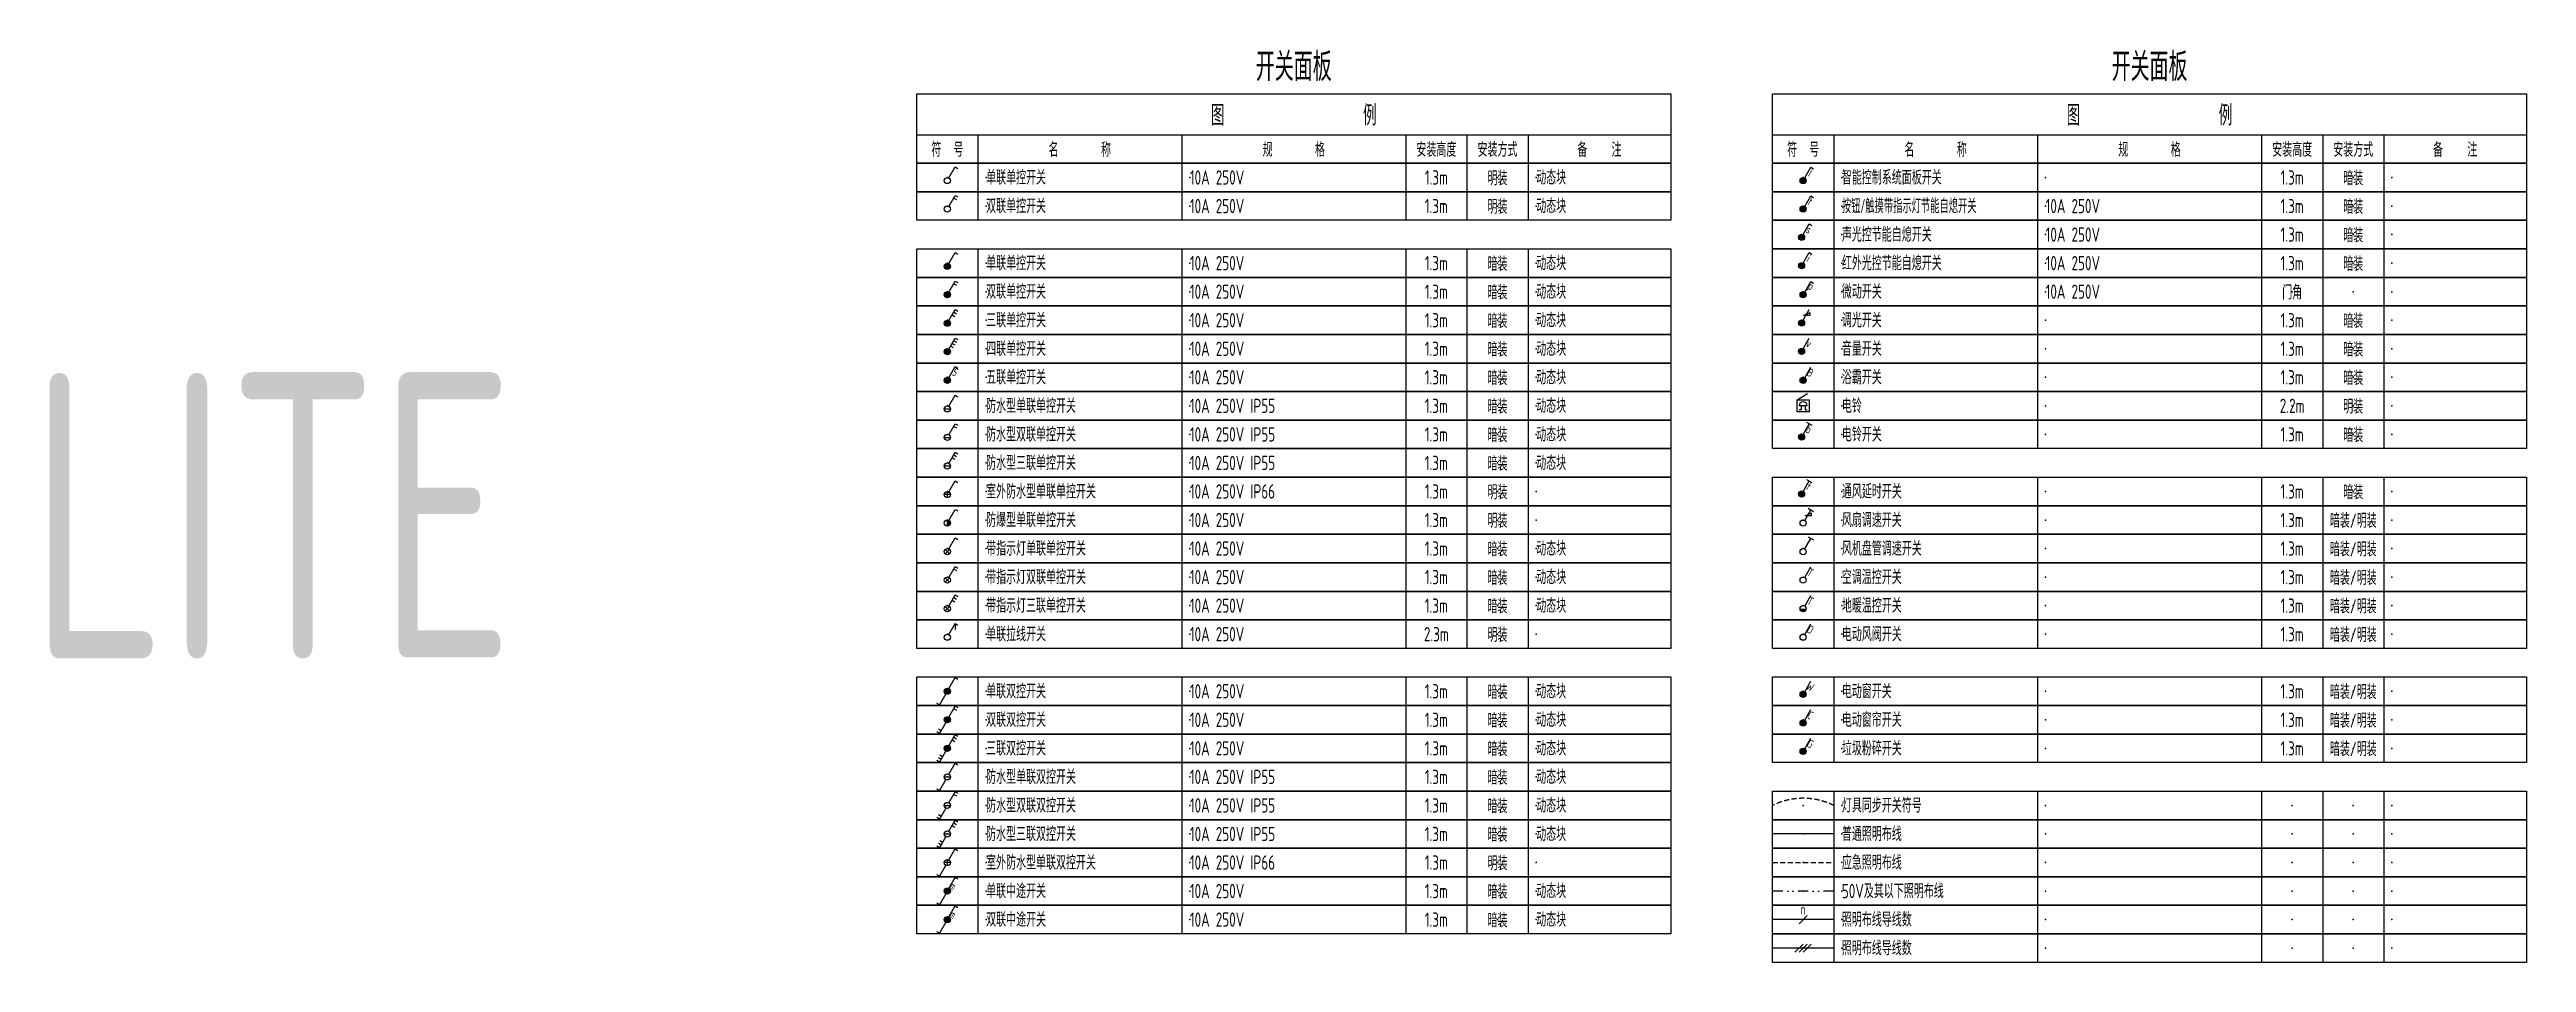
# Model space of a CAD drawing. Header units: millimetres. Extents: x -1040173 to 349982, y -145921 to 298175.
# Drawn here: x -608401 to -547618, y -14586 to 7802 of the extents above; entities that cross this region are included whole.
import ezdxf
from ezdxf.enums import TextEntityAlignment as Align

# ---------------------------------------------------------------- set-up
doc = ezdxf.new("R2010")
doc.units = ezdxf.units.MM
doc.header["$LTSCALE"] = 500
doc.header["$MEASUREMENT"] = 0
doc.linetypes.add('DIVIDE', pattern=[1.25, 0.5, -0.25, 0, -0.25, 0, -0.25])
doc.linetypes.add('HIDDEN', pattern=[0.375, 0.25, -0.125])
doc.layers.get('0').update_dxf_attribs({"color": 255, "linetype": 'CONTINUOUS'})
for name, color, linetype in [('E-LITE-CATE', 2, 'HIDDEN'), ('E-LITE-DEVC', 3, 'CONTINUOUS'), ('E-LITE-DIMS', 6, 'CONTINUOUS'), ('E-LITE-WIRE', 4, 'CONTINUOUS'), ('E-LITE-WIRE-LV', 4, 'DIVIDE'), ('E-LITE-WIRE2', 4, 'HIDDEN'), ('E-UNIV-DIAG', 2, 'CONTINUOUS'), ('E-UNIV-EL', 140, 'CONTINUOUS'), ('E-UNIV-NOTE', 6, 'CONTINUOUS')]:
    doc.layers.add(name, color=color, linetype=linetype)
doc.styles.add('TH-STYLE3', font='tssdeng.shx', dxfattribs={"width": 0.7, "bigfont": 'tssdchn.shx'})

msp = doc.modelspace()

# ---------------------------------------------------------------- texts
at = {"layer": 'E-UNIV-NOTE', "style": 'TH-STYLE3', "width": 0.7}
for s, height, p in [('开关面板', 700, (-577868, 7414)), ('开关面板', 700, (-556868, 7414)), ('1.3m', 350, (-574368, 4664)), ('明装', 350, (-572868, 4664)), ('1.3m', 350, (-553368, 4664)), ('暗装', 350, (-551868, 4664)), ('1.3m', 350, (-574368, 3964)), ('明装', 350, (-572868, 3964)), ('1.3m', 350, (-553368, 3964)), ('暗装', 350, (-551868, 3964)), ('1.3m', 350, (-553368, 3264)), ('暗装', 350, (-551868, 3264)), ('1.3m', 350, (-574368, 2564)), ('暗装', 350, (-572868, 2564)), ('1.3m', 350, (-553368, 2564)), ('暗装', 350, (-551868, 2564)), ('1.3m', 350, (-574368, 1864)), ('暗装', 350, (-572868, 1864)), ('门角', 350, (-553368, 1864)), ('1.3m', 350, (-574368, 1164)), ('暗装', 350, (-572868, 1164)), ('1.3m', 350, (-553368, 1164)), ('暗装', 350, (-551868, 1164)), ('1.3m', 350, (-574368, 464)), ('暗装', 350, (-572868, 464)), ('1.3m', 350, (-553368, 464)), ('暗装', 350, (-551868, 464)), ('LITE', 7000, (-602948, -3619)), ('1.3m', 350, (-574368, -236)), ('暗装', 350, (-572868, -236)), ('1.3m', 350, (-553368, -236)), ('暗装', 350, (-551868, -236)), ('1.3m', 350, (-574368, -936)), ('暗装', 350, (-572868, -936)), ('2.2m', 350, (-553368, -936)), ('明装', 350, (-551868, -936)), ('1.3m', 350, (-574368, -1636)), ('暗装', 350, (-572868, -1636)), ('1.3m', 350, (-553368, -1636)), ('暗装', 350, (-551868, -1636)), ('1.3m', 350, (-574368, -2336)), ('暗装', 350, (-572868, -2336)), ('1.3m', 350, (-574368, -3036)), ('明装', 350, (-572868, -3036)), ('1.3m', 350, (-553368, -3036)), ('暗装', 350, (-551868, -3036)), ('1.3m', 350, (-574368, -3736)), ('明装', 350, (-572868, -3736)), ('1.3m', 350, (-553368, -3736)), ('暗装/明装', 350, (-551868, -3736)), ('暗装', 350, (-572868, -4436)), ('暗装/明装', 350, (-551868, -4436)), ('1.3m', 350, (-574368, -4436)), ('1.3m', 350, (-553368, -4436)), ('1.3m', 350, (-574368, -5136)), ('暗装', 350, (-572868, -5136)), ('1.3m', 350, (-553368, -5136)), ('暗装/明装', 350, (-551868, -5136)), ('1.3m', 350, (-574368, -5836)), ('暗装', 350, (-572868, -5836)), ('1.3m', 350, (-553368, -5836)), ('暗装/明装', 350, (-551868, -5836)), ('2.3m', 350, (-574368, -6536)), ('明装', 350, (-572868, -6536)), ('1.3m', 350, (-553368, -6536)), ('暗装/明装', 350, (-551868, -6536)), ('1.3m', 350, (-574368, -7936)), ('暗装', 350, (-572868, -7936)), ('1.3m', 350, (-553368, -7936)), ('暗装/明装', 350, (-551868, -7936)), ('1.3m', 350, (-574368, -8636)), ('暗装', 350, (-572868, -8636)), ('1.3m', 350, (-553368, -8636)), ('暗装/明装', 350, (-551868, -8636)), ('1.3m', 350, (-574368, -9336)), ('暗装', 350, (-572868, -9336)), ('1.3m', 350, (-553368, -9336)), ('暗装/明装', 350, (-551868, -9336)), ('1.3m', 350, (-574368, -10036)), ('暗装', 350, (-572868, -10036)), ('1.3m', 350, (-574368, -10736)), ('暗装', 350, (-572868, -10736)), ('1.3m', 350, (-574368, -11436)), ('暗装', 350, (-572868, -11436)), ('1.3m', 350, (-574368, -12136)), ('明装', 350, (-572868, -12136)), ('1.3m', 350, (-574368, -12836)), ('暗装', 350, (-572868, -12836)), ('1.3m', 350, (-574368, -13536)), ('暗装', 350, (-572868, -13536))]:
    msp.add_text(s, height=height, dxfattribs=at).set_placement(p, align=Align.MIDDLE)
at = {"layer": 'E-UNIV-NOTE', "style": 'TH-STYLE3'}
for s, width, p in [('单联单控开关', 0.7, (-585418, 4664)), ('智能控制系统面板开关', 0.7, (-564418, 4664)), ('10A 250V', 0.7, (-580418, 4664)), ('双联单控开关', 0.7, (-585418, 3964)), ('10A 250V', 0.7, (-580418, 3964)), ('按钮/触摸带指示灯节能自熄开关', 0.5, (-564418, 3964)), ('10A 250V', 0.7, (-559418, 3964)), ('声光控节能自熄开关', 0.7, (-564418, 3264)), ('10A 250V', 0.7, (-559418, 3264)), ('单联单控开关', 0.7, (-585418, 2564)), ('10A 250V', 0.7, (-580418, 2564)), ('红外光控节能自熄开关', 0.7, (-564418, 2564)), ('10A 250V', 0.7, (-559418, 2564)), ('双联单控开关', 0.7, (-585418, 1864)), ('10A 250V', 0.7, (-580418, 1864)), ('微动开关', 0.7, (-564418, 1864)), ('10A 250V', 0.7, (-559418, 1864)), ('三联单控开关', 0.7, (-585418, 1164)), ('10A 250V', 0.7, (-580418, 1164)), ('调光开关', 0.7, (-564418, 1164)), ('四联单控开关', 0.7, (-585418, 464)), ('10A 250V', 0.7, (-580418, 464)), ('音量开关', 0.7, (-564418, 464)), ('五联单控开关', 0.7, (-585418, -236)), ('10A 250V', 0.7, (-580418, -236)), ('浴霸开关', 0.7, (-564418, -236)), ('防水型单联单控开关', 0.7, (-585418, -936)), ('10A 250V IP55', 0.7, (-580418, -936)), ('电铃', 0.7, (-564418, -936)), ('防水型双联单控开关', 0.7, (-585418, -1636)), ('10A 250V IP55', 0.7, (-580418, -1636)), ('电铃开关', 0.7, (-564418, -1636)), ('防水型三联单控开关', 0.7, (-585418, -2336)), ('10A 250V IP55', 0.7, (-580418, -2336)), ('室外防水型单联单控开关', 0.7, (-585418, -3036)), ('10A 250V IP66', 0.7, (-580418, -3036)), ('通风延时开关', 0.7, (-564418, -3036)), ('防爆型单联单控开关', 0.7, (-585418, -3736)), ('10A 250V', 0.7, (-580418, -3736)), ('风扇调速开关', 0.7, (-564418, -3736)), ('带指示灯单联单控开关', 0.7, (-585418, -4436)), ('风机盘管调速开关', 0.7, (-564418, -4436)), ('10A 250V', 0.7, (-580418, -4436)), ('带指示灯双联单控开关', 0.7, (-585418, -5136)), ('10A 250V', 0.7, (-580418, -5136)), ('空调温控开关', 0.7, (-564418, -5136)), ('带指示灯三联单控开关', 0.7, (-585418, -5836)), ('10A 250V', 0.7, (-580418, -5836)), ('地暖温控开关', 0.7, (-564418, -5836)), ('单联拉线开关', 0.7, (-585418, -6536)), ('10A 250V', 0.7, (-580418, -6536)), ('电动风阀开关', 0.7, (-564418, -6536)), ('单联双控开关', 0.7, (-585418, -7936)), ('10A 250V', 0.7, (-580418, -7936)), ('电动窗开关', 0.7, (-564418, -7936)), ('双联双控开关', 0.7, (-585418, -8636)), ('10A 250V', 0.7, (-580418, -8636)), ('电动窗帘开关', 0.7, (-564418, -8636)), ('三联双控开关', 0.7, (-585418, -9336)), ('10A 250V', 0.7, (-580418, -9336)), ('垃圾粉碎开关', 0.7, (-564418, -9336)), ('防水型单联双控开关', 0.7, (-585418, -10036)), ('10A 250V IP55', 0.7, (-580418, -10036)), ('防水型双联双控开关', 0.7, (-585418, -10736)), ('10A 250V IP55', 0.7, (-580418, -10736)), ('灯具同步开关符号', 0.7, (-564418, -10736)), ('防水型三联双控开关', 0.7, (-585418, -11436)), ('10A 250V IP55', 0.7, (-580418, -11436)), ('普通照明布线', 0.7, (-564418, -11436)), ('室外防水型单联双控开关', 0.7, (-585418, -12136)), ('10A 250V IP66', 0.7, (-580418, -12136)), ('应急照明布线', 0.7, (-564418, -12136)), ('单联中途开关', 0.7, (-585418, -12836)), ('10A 250V', 0.7, (-580418, -12836)), ('50V及其以下照明布线', 0.7, (-564418, -12836)), ('双联中途开关', 0.7, (-585418, -13536)), ('10A 250V', 0.7, (-580418, -13536)), ('照明布线导线数', 0.7, (-564418, -13536)), ('照明布线导线数', 0.7, (-564418, -14236))]:
    msp.add_text(s, height=350, dxfattribs=dict(at, width=width)).set_placement(p, align=Align.MIDDLE_LEFT)
at = {"layer": 'E-UNIV-NOTE', "color": 1, "style": 'TH-STYLE3', "width": 0.7}
for p in [(-571918, 4664), (-571918, 3964), (-571918, 2564), (-571918, 1864), (-571918, 1164), (-571918, 464), (-571918, -236), (-571918, -936), (-571918, -1636), (-571918, -2336), (-571918, -4436), (-571918, -5136), (-571918, -5836), (-571918, -7936), (-571918, -8636), (-571918, -9336), (-571918, -10036), (-571918, -10736), (-571918, -11436), (-571918, -12836), (-571918, -13536)]:
    msp.add_text('动态块', height=350, dxfattribs=at).set_placement(p, align=Align.MIDDLE_LEFT)

# ---------------------------------------------------------------- blocks, each defined once
blk = doc.blocks.new('E-BKTS2')
for p, q in [((0, 0), (185, 0)), ((0, -7), (0, 0)), ((185, 0), (185, -7)), ((185, -7), (0, -7))]:
    blk.add_line(p, q)
at = {"linetype": 'Continuous'}
for p, q in [((15, 0), (15, -7)), ((65, 0), (65, -7)), ((120, 0), (120, -7)), ((135, 0), (135, -7)), ((150, 0), (150, -7))]:
    blk.add_line(p, q, dxfattribs=at)
for p in [(7.5, -3.5), (17, -3.5), (67, -3.5), (127.5, -3.5), (142.5, -3.5), (152, -3.5)]:
    blk.add_point(p, dxfattribs=at)
blk = doc.blocks.new('E-BSW013-1')
for p, q in [((0.38, 1.4), (1.87, 4)), ((0.5, 2.54), (2, 3.29)), ((2, 2.54), (0.5, 2.54)), ((2, 3.29), (2, 2.54))]:
    blk.add_line(p, q)
at = {"const_width": 0.75}
blk.add_lwpolyline([(-0.38, 0.75, 1), (0.38, 0.75, 1)], format="xyb", close=True, dxfattribs=at)
blk.add_circle((0, 0.75), 0.75)
blk = doc.blocks.new('E-BKTS1')
blk.add_line((0, -10), (185, -10))
at = {"linetype": 'Continuous'}
for p, q in [((15, -10), (15, -17)), ((65, -10), (65, -17)), ((120, -10), (120, -17)), ((135, -10), (135, -17)), ((150, -10), (150, -17))]:
    blk.add_line(p, q, dxfattribs=at)
blk.add_lwpolyline([(0, 0), (185, 0), (185, -17), (0, -17)], close=True)
at = {"layer": 'E-UNIV-NOTE', "style": 'TH-STYLE3', "width": 0.7}
for s, height, p in [('图                例', 5, (92.5, -5)), ('安装高度', 3.5, (127.5, -13.5)), ('安装方式', 3.5, (142.5, -13.5))]:
    blk.add_text(s, height=height, dxfattribs=at).set_placement(p, align=Align.MIDDLE)
at = {"layer": 'E-UNIV-NOTE', "linetype": 'Continuous', "style": 'TH-STYLE3', "width": 0.7}
for s, p in [('符  号', (7.5, -13.5)), ('名       称', (40, -13.5)), ('规       格', (92.5, -13.5)), ('备    注', (167.5, -13.5))]:
    blk.add_text(s, height=3.5, dxfattribs=at).set_placement(p, align=Align.MIDDLE)
blk = doc.blocks.new('E-BSW014')
for p, q in [((0.38, 1.4), (1.88, 4)), ((0.5, 2.54), (2, 3.29)), ((2, 2.54), (0.5, 2.54)), ((1.23, 4.37), (2.52, 3.62)), ((2, 3.29), (2, 2.54))]:
    blk.add_line(p, q)
blk.add_circle((0, 0.75), 0.75)
blk = doc.blocks.new('E-BSW001-31')
for p, q in [((0, 0), (0, 1.5)), ((0.38, 1.4), (1.94, 4.11)), ((1.94, 4.11), (2.59, 3.73))]:
    blk.add_line(p, q)
at = {"const_width": 0.75}
blk.add_lwpolyline([(0, 0.38, 1), (0, 1.12)], format="xyb", dxfattribs=at)
blk.add_circle((0, 0.75), 0.75)
blk = doc.blocks.new('E-BSW001-41')
for p, q in [((0.75, 0.75), (-0.75, 0.75)), ((0, 0), (0, 1.5)), ((0.38, 1.4), (1.94, 4.11)), ((1.94, 4.11), (2.59, 3.73))]:
    blk.add_line(p, q)
blk.add_circle((0, 0.75), 0.75)
blk = doc.blocks.new('E-BSW002-41')
for p, q in [((-0.38, 0.1), (-1.94, -2.61)), ((0.75, 0.75), (-0.75, 0.75)), ((0, 0), (0, 1.5)), ((0.37, 1.4), (1.94, 4.11)), ((1.94, 4.11), (2.59, 3.73)), ((-1.94, -2.61), (-2.59, -2.23))]:
    blk.add_line(p, q)
blk.add_circle((0, 0.75), 0.75)
blk = doc.blocks.new('E-BU201')
blk.add_line((-1.5, 1.5), (1.1, 3))
blk.add_lwpolyline([(-1.5, -1.5), (-1.5, 1.5), (1.5, 1.5), (1.5, -1.5)], close=True)
at = {"layer": 'E-UNIV-EL'}
blk.add_line((1, 0), (-1, 0), dxfattribs=at)
for points in [[(-0.5, 0), (-0.5, -1), (-1, -1)], [(0.5, 0), (0.5, -1), (1, -1)]]:
    blk.add_lwpolyline(points, dxfattribs=at)
blk.add_arc((0, 0), 1, 0, 180, dxfattribs=at)
blk = doc.blocks.new('E-ANNO04')
blk.add_line((-1, -1), (1, 1))
at = {"style": 'TH-STYLE3', "width": 0.7}
blk.add_attdef('N', text='', height=2.5, dxfattribs=at).set_placement((0, 2.5), align=Align.MIDDLE)
blk = doc.blocks.new('E-anno03')
for p, q in [((-2, -1), (0, 1)), ((-1, -1), (1, 1)), ((0, -1), (2, 1))]:
    blk.add_line(p, q)
blk = doc.blocks.new('*U293')
for p, q in [((0.38, 1.4), (1.94, 4.11)), ((1.94, 4.11), (2.59, 3.73))]:
    blk.add_line(p, q)
blk.add_circle((0, 0.75), 0.75)
blk = doc.blocks.new('*U297')
for p, q in [((0.38, 1.4), (1.94, 4.11)), ((1.56, 3.46), (2.21, 3.08)), ((1.94, 4.11), (2.59, 3.73))]:
    blk.add_line(p, q)
blk.add_circle((0, 0.75), 0.75)
blk = doc.blocks.new('*U294')
for p, q in [((0.38, 1.4), (1.94, 4.11)), ((1.94, 4.11), (2.59, 3.73))]:
    blk.add_line(p, q)
at = {"const_width": 0.75}
blk.add_lwpolyline([(-0.38, 0.75, 1), (0.38, 0.75, 1)], format="xyb", close=True, dxfattribs=at)
blk.add_circle((0, 0.75), 0.75)
blk = doc.blocks.new('*U298')
for p, q in [((0.38, 1.4), (1.94, 4.11)), ((1.56, 3.46), (2.21, 3.08)), ((1.94, 4.11), (2.59, 3.73))]:
    blk.add_line(p, q)
at = {"const_width": 0.75}
blk.add_lwpolyline([(-0.38, 0.75, 1), (0.38, 0.75, 1)], format="xyb", close=True, dxfattribs=at)
blk.add_circle((0, 0.75), 0.75)
blk = doc.blocks.new('*U299')
for p, q in [((0.38, 1.4), (1.94, 4.11)), ((1.19, 2.81), (1.84, 2.43)), ((1.56, 3.46), (2.21, 3.08)), ((1.94, 4.11), (2.59, 3.73))]:
    blk.add_line(p, q)
at = {"const_width": 0.75}
blk.add_lwpolyline([(-0.38, 0.75, 1), (0.38, 0.75, 1)], format="xyb", close=True, dxfattribs=at)
blk.add_circle((0, 0.75), 0.75)
blk = doc.blocks.new('*U300')
for p, q in [((0.38, 1.4), (1.94, 4.11)), ((0.81, 2.16), (1.46, 1.78)), ((1.19, 2.81), (1.84, 2.43)), ((1.56, 3.46), (2.21, 3.08)), ((1.94, 4.11), (2.59, 3.73))]:
    blk.add_line(p, q)
at = {"const_width": 0.75}
blk.add_lwpolyline([(-0.38, 0.75, 1), (0.38, 0.75, 1)], format="xyb", close=True, dxfattribs=at)
blk.add_circle((0, 0.75), 0.75)
blk = doc.blocks.new('*U301')
for p, q in [((0.38, 1.4), (1.94, 4.11)), ((1.94, 4.11), (2.59, 3.73))]:
    blk.add_line(p, q)
at = {"const_width": 0.75}
blk.add_lwpolyline([(-0.38, 0.75, 1), (0.38, 0.75, 1)], format="xyb", close=True, dxfattribs=at)
blk.add_circle((0, 0.75), 0.75)
at = {"layer": 'E-UNIV-EL', "style": 'TH-STYLE3', "width": 0.7}
blk.add_text('5', height=2, rotation=330, dxfattribs=at).set_placement((1.94, 2.72), align=Align.MIDDLE)
blk = doc.blocks.new('*U296')
for p, q in [((-0.38, 0.1), (-1.94, -2.61)), ((0.38, 1.4), (1.94, 4.11)), ((1.94, 4.11), (2.59, 3.73)), ((-1.94, -2.61), (-2.59, -2.23))]:
    blk.add_line(p, q)
at = {"const_width": 0.75}
blk.add_lwpolyline([(-0.38, 0.75, 1), (0.38, 0.75, 1)], format="xyb", close=True, dxfattribs=at)
blk.add_circle((0, 0.75), 0.75)
blk = doc.blocks.new('*U302')
for p, q in [((-0.38, 0.1), (-1.94, -2.61)), ((0.38, 1.4), (1.94, 4.11)), ((1.56, 3.46), (2.21, 3.08)), ((1.94, 4.11), (2.59, 3.73)), ((-1.94, -2.61), (-2.59, -2.23)), ((-1.56, -1.96), (-2.21, -1.58))]:
    blk.add_line(p, q)
at = {"const_width": 0.75}
blk.add_lwpolyline([(-0.38, 0.75, 1), (0.38, 0.75, 1)], format="xyb", close=True, dxfattribs=at)
blk.add_circle((0, 0.75), 0.75)
blk = doc.blocks.new('*U292')
for p, q in [((-0.75, 0.75), (0.75, 0.75)), ((0.38, 1.4), (1.94, 4.11)), ((1.94, 4.11), (2.59, 3.73))]:
    blk.add_line(p, q)
blk.add_circle((0, 0.75), 0.75)
blk = doc.blocks.new('*U303')
for p, q in [((-0.75, 0.75), (0.75, 0.75)), ((0.38, 1.4), (1.94, 4.11)), ((1.56, 3.46), (2.21, 3.08)), ((1.94, 4.11), (2.59, 3.73))]:
    blk.add_line(p, q)
blk.add_circle((0, 0.75), 0.75)
blk = doc.blocks.new('*U304')
for p, q in [((-0.75, 0.75), (0.75, 0.75)), ((0.38, 1.4), (1.94, 4.11)), ((1.19, 2.81), (1.84, 2.43)), ((1.56, 3.46), (2.21, 3.08)), ((1.94, 4.11), (2.59, 3.73))]:
    blk.add_line(p, q)
blk.add_circle((0, 0.75), 0.75)
blk = doc.blocks.new('*U306')
for p, q in [((-0.37, 0.1), (-1.94, -2.61)), ((-0.75, 0.75), (0.75, 0.75)), ((0.38, 1.4), (1.94, 4.11)), ((1.94, 4.11), (2.59, 3.73)), ((-1.94, -2.61), (-2.59, -2.23))]:
    blk.add_line(p, q)
blk.add_circle((0, 0.75), 0.75)
blk = doc.blocks.new('*U307')
for p, q in [((-0.37, 0.1), (-1.94, -2.61)), ((-0.75, 0.75), (0.75, 0.75)), ((0.38, 1.4), (1.94, 4.11)), ((1.56, 3.46), (2.21, 3.08)), ((1.94, 4.11), (2.59, 3.73)), ((-1.94, -2.61), (-2.59, -2.23)), ((-1.56, -1.96), (-2.21, -1.58))]:
    blk.add_line(p, q)
blk.add_circle((0, 0.75), 0.75)
blk = doc.blocks.new('*U308')
for p, q in [((-0.37, 0.1), (-1.94, -2.61)), ((-0.75, 0.75), (0.75, 0.75)), ((0.38, 1.4), (1.94, 4.11)), ((1.19, 2.81), (1.84, 2.43)), ((1.56, 3.46), (2.21, 3.08)), ((1.94, 4.11), (2.59, 3.73)), ((-1.94, -2.61), (-2.59, -2.23)), ((-1.56, -1.96), (-2.21, -1.58)), ((-1.19, -1.31), (-1.84, -0.93))]:
    blk.add_line(p, q)
blk.add_circle((0, 0.75), 0.75)
blk = doc.blocks.new('*U309')
for p, q in [((-0.38, 0.1), (-1.94, -2.61)), ((0.38, 1.4), (1.94, 4.11)), ((1.19, 2.81), (1.84, 2.43)), ((1.56, 3.46), (2.21, 3.08)), ((1.94, 4.11), (2.59, 3.73)), ((-1.94, -2.61), (-2.59, -2.23)), ((-1.56, -1.96), (-2.21, -1.58)), ((-1.19, -1.31), (-1.84, -0.93))]:
    blk.add_line(p, q)
at = {"const_width": 0.75}
blk.add_lwpolyline([(-0.38, 0.75, 1), (0.38, 0.75, 1)], format="xyb", close=True, dxfattribs=at)
blk.add_circle((0, 0.75), 0.75)
blk = doc.blocks.new('E-BSW011-1')
for p, q in [((0.38, 1.4), (1.88, 4)), ((1.88, 4), (2.52, 3.62))]:
    blk.add_line(p, q)
at = {"const_width": 0.75}
blk.add_lwpolyline([(-0.38, 0.75, 1), (0.38, 0.75, 1)], format="xyb", close=True, dxfattribs=at)
blk.add_circle((0, 0.75), 0.75)
at = {"layer": 'E-UNIV-EL', "style": 'TH-STYLE3', "width": 0.7}
blk.add_attdef('F', text='', height=2, rotation=330, dxfattribs=at).set_placement((1.77, 2.62), align=Align.MIDDLE)
blk = doc.blocks.new('E-BSW011-2')
for p, q in [((0.38, 1.4), (1.88, 4)), ((1.88, 4), (2.52, 3.62))]:
    blk.add_line(p, q)
at = {"const_width": 0.75}
blk.add_lwpolyline([(-0.38, 0.75, 1), (0.38, 0.75, 1)], format="xyb", close=True, dxfattribs=at)
blk.add_circle((0, 0.75), 0.75)
at = {"layer": 'E-UNIV-EL', "style": 'TH-STYLE3', "width": 0.7}
blk.add_attdef('F', text='', height=2, rotation=330, dxfattribs=at).set_placement((1.77, 2.62), align=Align.MIDDLE)
blk = doc.blocks.new('E-BSW011-3')
for p, q in [((0.38, 1.4), (1.88, 4)), ((1.88, 4), (2.52, 3.62))]:
    blk.add_line(p, q)
at = {"const_width": 0.75}
blk.add_lwpolyline([(-0.38, 0.75, 1), (0.38, 0.75, 1)], format="xyb", close=True, dxfattribs=at)
blk.add_circle((0, 0.75), 0.75)
at = {"layer": 'E-UNIV-EL', "style": 'TH-STYLE3', "width": 0.7}
blk.add_attdef('F', text='', height=2, rotation=330, dxfattribs=at).set_placement((1.77, 2.62), align=Align.MIDDLE)
blk = doc.blocks.new('E-BSW011-4')
for p, q in [((0.38, 1.4), (1.88, 4)), ((1.88, 4), (2.52, 3.62))]:
    blk.add_line(p, q)
at = {"const_width": 0.75}
blk.add_lwpolyline([(-0.38, 0.75, 1), (0.38, 0.75, 1)], format="xyb", close=True, dxfattribs=at)
blk.add_circle((0, 0.75), 0.75)
at = {"layer": 'E-UNIV-EL', "style": 'TH-STYLE3', "width": 0.7}
blk.add_attdef('F', text='', height=2, rotation=330, dxfattribs=at).set_placement((1.77, 2.62), align=Align.MIDDLE)
blk = doc.blocks.new('E-BSW012-1')
for p, q in [((0.38, 1.4), (1.88, 4)), ((1.23, 4.37), (2.52, 3.62))]:
    blk.add_line(p, q)
at = {"const_width": 0.75}
blk.add_lwpolyline([(-0.38, 0.75, 1), (0.38, 0.75, 1)], format="xyb", close=True, dxfattribs=at)
blk.add_circle((0, 0.75), 0.75)
at = {"layer": 'E-UNIV-EL', "style": 'TH-STYLE3', "width": 0.7}
blk.add_attdef('F', text='', height=2, rotation=330, dxfattribs=at).set_placement((1.77, 2.62), align=Align.MIDDLE)
blk = doc.blocks.new('E-BSW012-2')
for p, q in [((0.38, 1.4), (1.88, 4)), ((1.23, 4.37), (2.52, 3.62))]:
    blk.add_line(p, q)
at = {"const_width": 0.75}
blk.add_lwpolyline([(-0.38, 0.75, 1), (0.38, 0.75, 1)], format="xyb", close=True, dxfattribs=at)
blk.add_circle((0, 0.75), 0.75)
at = {"layer": 'E-UNIV-EL', "style": 'TH-STYLE3', "width": 0.7}
blk.add_attdef('F', text='', height=2, rotation=330, dxfattribs=at).set_placement((1.77, 2.62), align=Align.MIDDLE)
blk = doc.blocks.new('E-BSW017-1')
blk.add_line((0.38, 1.4), (1.88, 4))
at = {"const_width": 0.75}
blk.add_lwpolyline([(-0.38, 0.75, 1), (0.38, 0.75, 1)], format="xyb", close=True, dxfattribs=at)
blk.add_circle((0, 0.75), 0.75)
at = {"layer": 'E-UNIV-EL', "style": 'TH-STYLE3', "width": 0.7}
blk.add_attdef('F', text='', height=2, rotation=330, dxfattribs=at).set_placement((1.77, 2.62), align=Align.MIDDLE)
blk = doc.blocks.new('E-BSW016-1')
blk.add_line((0.38, 1.4), (1.88, 4))
at = {"const_width": 0.75}
blk.add_lwpolyline([(-0.38, 0.75, 1), (0.38, 0.75, 1)], format="xyb", close=True, dxfattribs=at)
blk.add_circle((0, 0.75), 0.75)
at = {"layer": 'E-UNIV-EL', "style": 'TH-STYLE3', "width": 0.7}
blk.add_attdef('F', text='', height=2, rotation=330, dxfattribs=at).set_placement((1.77, 2.62), align=Align.MIDDLE)
blk = doc.blocks.new('E-BSW018-2')
blk.add_line((0.38, 1.4), (1.88, 4))
blk.add_circle((0, 0.75), 0.75)
at = {"layer": 'E-UNIV-EL', "style": 'TH-STYLE3', "width": 0.7}
blk.add_attdef('F', text='', height=2, rotation=330, dxfattribs=at).set_placement((1.77, 2.62), align=Align.MIDDLE)
blk = doc.blocks.new('E-BSW018-3')
blk.add_line((0.38, 1.4), (1.88, 4))
at = {"const_width": 0.75}
blk.add_lwpolyline([(-0.38, 0.75, 1), (0.38, 0.75)], format="xyb", dxfattribs=at)
blk.add_circle((0, 0.75), 0.75)
at = {"layer": 'E-UNIV-EL', "style": 'TH-STYLE3', "width": 0.7}
blk.add_attdef('F', text='', height=2, rotation=330, dxfattribs=at).set_placement((1.77, 2.62), align=Align.MIDDLE)
blk = doc.blocks.new('E-BSW018-4')
blk.add_line((0.38, 1.4), (1.88, 4))
blk.add_circle((0, 0.75), 0.75)
at = {"layer": 'E-UNIV-EL', "style": 'TH-STYLE3', "width": 0.7}
blk.add_attdef('F', text='', height=2, rotation=330, dxfattribs=at).set_placement((1.77, 2.62), align=Align.MIDDLE)
blk = doc.blocks.new('E-BSW017-4')
blk.add_line((0.38, 1.4), (1.88, 4))
at = {"const_width": 0.75}
blk.add_lwpolyline([(-0.38, 0.75, 1), (0.38, 0.75, 1)], format="xyb", close=True, dxfattribs=at)
blk.add_circle((0, 0.75), 0.75)
at = {"layer": 'E-UNIV-EL', "style": 'TH-STYLE3', "width": 0.7}
blk.add_attdef('F', text='', height=2, rotation=330, dxfattribs=at).set_placement((1.77, 2.62), align=Align.MIDDLE)
blk = doc.blocks.new('E-BSW017-2')
blk.add_line((0.38, 1.4), (1.88, 4))
at = {"const_width": 0.75}
blk.add_lwpolyline([(-0.38, 0.75, 1), (0.38, 0.75, 1)], format="xyb", close=True, dxfattribs=at)
blk.add_circle((0, 0.75), 0.75)
at = {"layer": 'E-UNIV-EL', "style": 'TH-STYLE3', "width": 0.7}
blk.add_attdef('F', text='', height=2, rotation=330, dxfattribs=at).set_placement((1.77, 2.62), align=Align.MIDDLE)
blk = doc.blocks.new('E-BSW017-3')
blk.add_line((0.38, 1.4), (1.88, 4))
at = {"const_width": 0.75}
blk.add_lwpolyline([(-0.38, 0.75, 1), (0.38, 0.75, 1)], format="xyb", close=True, dxfattribs=at)
blk.add_circle((0, 0.75), 0.75)
at = {"layer": 'E-UNIV-EL', "style": 'TH-STYLE3', "width": 0.7}
blk.add_attdef('F', text='', height=2, rotation=330, dxfattribs=at).set_placement((1.77, 2.62), align=Align.MIDDLE)
blk = doc.blocks.new('*U318')
for p, q in [((-0.53, 0.22), (0.53, 1.28)), ((0.53, 0.22), (-0.53, 1.28)), ((0.38, 1.4), (1.94, 4.11)), ((1.56, 3.46), (2.21, 3.08)), ((1.94, 4.11), (2.59, 3.73))]:
    blk.add_line(p, q)
blk.add_circle((0, 0.75), 0.75)
blk = doc.blocks.new('*U319')
for p, q in [((-0.53, 0.22), (0.53, 1.28)), ((0.53, 0.22), (-0.53, 1.28)), ((0.38, 1.4), (1.94, 4.11)), ((1.94, 4.11), (2.59, 3.73))]:
    blk.add_line(p, q)
blk.add_circle((0, 0.75), 0.75)
blk = doc.blocks.new('*U320')
for p, q in [((-0.53, 0.22), (0.53, 1.28)), ((0.53, 0.22), (-0.53, 1.28)), ((0.38, 1.4), (1.94, 4.11)), ((1.19, 2.81), (1.84, 2.43)), ((1.56, 3.46), (2.21, 3.08)), ((1.94, 4.11), (2.59, 3.73))]:
    blk.add_line(p, q)
blk.add_circle((0, 0.75), 0.75)
blk = doc.blocks.new('E-BSW001-61')
for p, q in [((0.38, 1.4), (1.94, 4.11)), ((1.94, 4.11), (2.59, 3.73))]:
    blk.add_line(p, q)
blk.add_circle((0, 0.75), 0.75)
at = {"layer": 'E-UNIV-EL'}
blk.add_line((1.94, 4.11), (1.94, 2.61), dxfattribs=at)
blk.add_lwpolyline([(1.94, 2.61, 0, 0.25, 0), (1.94, 3.36, 0.5, 0.5, 0)], format="xyseb", dxfattribs=at)
blk = doc.blocks.new('E-BSW015')
for p, q in [((0.38, 1.4), (1.88, 4)), ((1.23, 4.37), (2.52, 3.62))]:
    blk.add_line(p, q)
blk.add_circle((0, 0.75), 0.75)
blk = doc.blocks.new('E-BSW003-10')
for p, q in [((-0.38, 0.1), (-1.94, -2.61)), ((0.38, 1.4), (1.94, 4.11)), ((1.94, 4.11), (2.59, 3.73)), ((-1.94, -2.61), (-2.59, -2.23))]:
    blk.add_line(p, q)
at = {"const_width": 0.75}
blk.add_lwpolyline([(-0.38, 0.75, 1), (0.38, 0.75, 1)], format="xyb", close=True, dxfattribs=at)
blk.add_circle((0, 0.75), 0.75)
at = {"layer": 'E-UNIV-EL', "style": 'TH-STYLE3', "width": 0.5}
blk.add_attdef('F', text='', height=2, rotation=330, dxfattribs=at).set_placement((1.39, 1.97), align=Align.MIDDLE)
blk = doc.blocks.new('E-BSW010-1')
for p, q in [((0.38, 1.4), (1.88, 4)), ((1.88, 4), (2.52, 3.62))]:
    blk.add_line(p, q)
at = {"const_width": 0.75}
blk.add_lwpolyline([(-0.38, 0.75, 1), (0.38, 0.75, 1)], format="xyb", close=True, dxfattribs=at)
blk.add_circle((0, 0.75), 0.75)
at = {"layer": 'E-UNIV-EL', "style": 'TH-STYLE3', "width": 0.7}
blk.add_attdef('F', text='', height=2, rotation=330, dxfattribs=at).set_placement((1.77, 2.62), align=Align.MIDDLE)

# ---------------------------------------------------------------- linework, layer by layer
at = {"layer": 'E-LITE-CATE'}
msp.add_arc((-565368, -12256), 1695, 63.73196, 116.26804, dxfattribs=at)
at = {"layer": 'E-LITE-WIRE'}
for p, q in [((-564618, -11436), (-566118, -11436)), ((-564618, -13536), (-566118, -13536)), ((-564618, -14236), (-566118, -14236))]:
    msp.add_line(p, q, dxfattribs=at)
at = {"layer": 'E-LITE-WIRE-LV'}
msp.add_line((-564618, -12836), (-566118, -12836), dxfattribs=at)
at = {"layer": 'E-LITE-WIRE2'}
msp.add_line((-566118, -12136), (-564618, -12136), dxfattribs=at)

# ---------------------------------------------------------------- block references
at = {"layer": 'E-LITE-DEVC', "xscale": 100, "yscale": 100, "zscale": 100}
for name, p in [('*U293', (-586368, 4514)), ('*U297', (-586368, 3814)), ('*U294', (-586368, 2414)), ('*U298', (-586368, 1714)), ('*U299', (-586368, 1014)), ('E-BSW013-1', (-565406, 1024)), ('*U300', (-586368, 314)), ('*U301', (-586368, -386)), ('*U292', (-586368, -1086)), ('E-BU201', (-565368, -936)), ('*U303', (-586368, -1786)), ('*U304', (-586368, -2486)), ('E-BSW001-41', (-586368, -3186)), ('E-BSW001-31', (-586368, -3886)), ('E-BSW014', (-565368, -3886)), ('*U319', (-586368, -4586)), ('E-BSW015', (-565368, -4586)), ('*U318', (-586368, -5286)), ('*U320', (-586368, -5986)), ('E-BSW001-61', (-586368, -6686)), ('*U296', (-586368, -8011)), ('*U302', (-586368, -8711)), ('*U309', (-586368, -9411)), ('*U306', (-586368, -10111)), ('*U307', (-586368, -10811)), ('*U308', (-586368, -11511)), ('E-BSW002-41', (-586368, -12211))]:
    msp.add_blockref(name, p, dxfattribs=at)
for name, p, values in [('E-BSW010-1', (-565368, 4514), {'F': 'I'}), ('E-BSW011-1', (-565368, 3814), {'F': 't'}), ('E-BSW011-2', (-565406, 3124), {'F': 's'}), ('E-BSW011-3', (-565406, 2424), {'F': 'i'}), ('E-BSW011-4', (-565368, 1714), {'F': 'p'}), ('E-BSW016-1', (-565406, 324), {'F': 'v'}), ('E-BSW017-1', (-565368, -386), {'F': 'B'}), ('E-BSW012-2', (-565406, -1776), {'F': 'b'}), ('E-BSW012-1', (-565406, -3176), {'F': 't'}), ('E-BSW018-2', (-565368, -5286), {'F': 'T'}), ('E-BSW018-3', (-565368, -5986), {'F': 'T'}), ('E-BSW018-4', (-565368, -6686), {'F': 'D'}), ('E-BSW017-2', (-565368, -8086), {'F': 'W'}), ('E-BSW017-3', (-565368, -8786), {'F': 'C'}), ('E-BSW017-4', (-565368, -9486), {'F': 'G'}), ('E-BSW003-10', (-586368, -12911), {'F': 'm'}), ('E-BSW003-10', (-586368, -13611), {'F': 'm'})]:
    msp.add_blockref(name, p, dxfattribs=at).add_auto_attribs(values)
at = {"layer": 'E-LITE-DIMS', "xscale": 100, "yscale": 100, "zscale": 100}
msp.add_blockref('E-ANNO04', (-565368, -13536), dxfattribs=at).add_auto_attribs({'N': 'n'})
msp.add_blockref('E-anno03', (-565368, -14236), dxfattribs=at)
at = {"layer": 'E-UNIV-DIAG', "xscale": 100, "yscale": 100, "zscale": 100}
for name, p in [('E-BKTS1', (-587118, 6714)), ('E-BKTS1', (-566118, 6714)), ('E-BKTS2', (-587118, 5014)), ('E-BKTS2', (-566118, 5014)), ('E-BKTS2', (-587118, 4314)), ('E-BKTS2', (-566118, 4314)), ('E-BKTS2', (-566118, 3614)), ('E-BKTS2', (-587118, 2914)), ('E-BKTS2', (-566118, 2914)), ('E-BKTS2', (-587118, 2214)), ('E-BKTS2', (-566118, 2214)), ('E-BKTS2', (-587118, 1514)), ('E-BKTS2', (-566118, 1514)), ('E-BKTS2', (-587118, 814)), ('E-BKTS2', (-566118, 814)), ('E-BKTS2', (-587118, 114)), ('E-BKTS2', (-566118, 114)), ('E-BKTS2', (-587118, -586)), ('E-BKTS2', (-566118, -586)), ('E-BKTS2', (-587118, -1286)), ('E-BKTS2', (-566118, -1286)), ('E-BKTS2', (-587118, -1986)), ('E-BKTS2', (-587118, -2686)), ('E-BKTS2', (-566118, -2686)), ('E-BKTS2', (-587118, -3386)), ('E-BKTS2', (-566118, -3386)), ('E-BKTS2', (-587118, -4086)), ('E-BKTS2', (-566118, -4086)), ('E-BKTS2', (-587118, -4786)), ('E-BKTS2', (-566118, -4786)), ('E-BKTS2', (-587118, -5486)), ('E-BKTS2', (-566118, -5486)), ('E-BKTS2', (-587118, -6186)), ('E-BKTS2', (-566118, -6186)), ('E-BKTS2', (-587118, -7586)), ('E-BKTS2', (-566118, -7586)), ('E-BKTS2', (-587118, -8286)), ('E-BKTS2', (-566118, -8286)), ('E-BKTS2', (-587118, -8986)), ('E-BKTS2', (-566118, -8986)), ('E-BKTS2', (-587118, -9686)), ('E-BKTS2', (-587118, -10386)), ('E-BKTS2', (-566118, -10386)), ('E-BKTS2', (-587118, -11086)), ('E-BKTS2', (-566118, -11086)), ('E-BKTS2', (-587118, -11786)), ('E-BKTS2', (-566118, -11786)), ('E-BKTS2', (-587118, -12486)), ('E-BKTS2', (-566118, -12486)), ('E-BKTS2', (-587118, -13186)), ('E-BKTS2', (-566118, -13186)), ('E-BKTS2', (-566118, -13886))]:
    msp.add_blockref(name, p, dxfattribs=at)

msp.set_redraw_order([(e.dxf.handle, doc.entitydb.next_handle()) for e in msp.query("TEXT MTEXT ATTDEF DIMENSION ARC_DIMENSION")])  # texts and dimensions are drawn at this point

doc.saveas('drawing.dxf')
